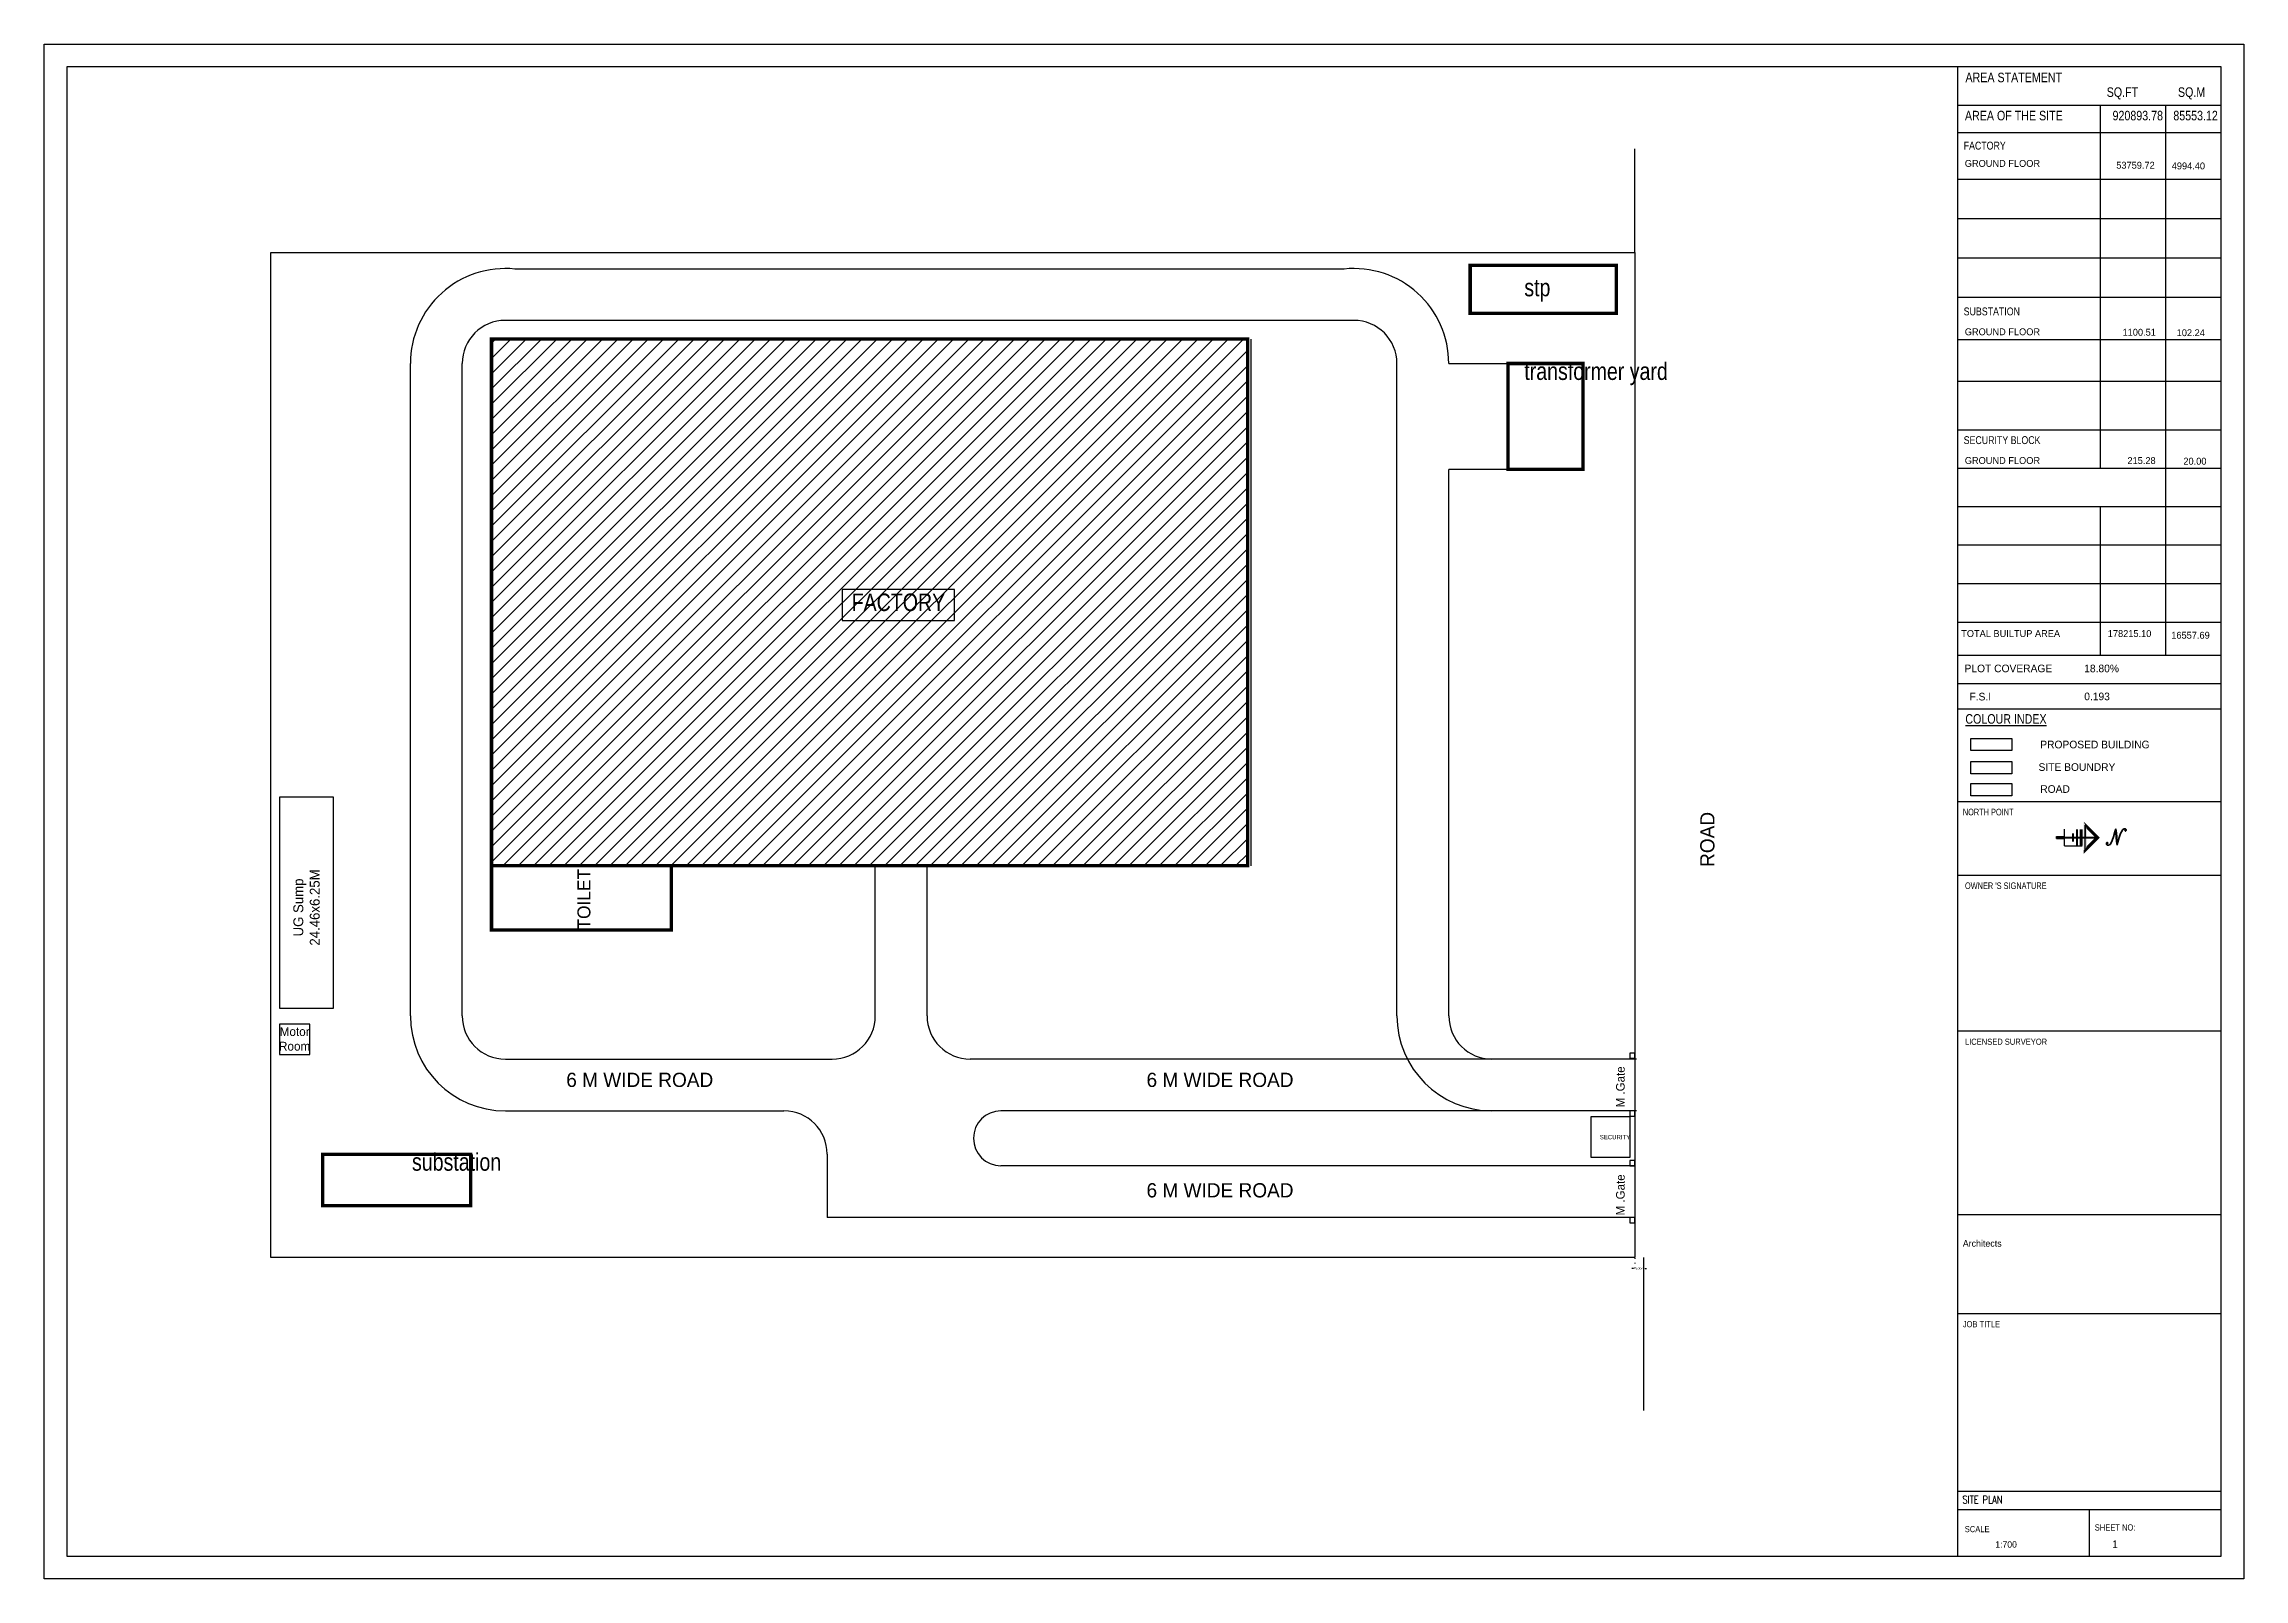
# Model space of a CAD drawing. Header units: metres. Extents: x 1422408 to 2267428, y 4130 to 80428.
# Drawn here: x 2266889.3 to 2267144.1, y 4130.2 to 4308 of the extents above; entities that cross this region are included whole.
import ezdxf
from ezdxf.enums import TextEntityAlignment as Align

# ---------------------------------------------------------------- set-up
doc = ezdxf.new("R2010")
doc.units = ezdxf.units.M
doc.header["$LTSCALE"] = 3.5
doc.header["$MEASUREMENT"] = 0
doc.linetypes.add('DOT2', pattern=[0.125, 0, -0.125])
doc.layers.get('0').update_dxf_attribs({"linetype": 'CONTINUOUS'})
doc.layers.get('DEFPOINTS').update_dxf_attribs({"linetype": 'CONTINUOUS'})
for name, color, linetype in [('DIM1', 5, 'CONTINUOUS'), ('ED', 30, 'CONTINUOUS'), ('exis-lay', 2, 'CONTINUOUS'), ('HAT', 15, 'CONTINUOUS'), ('HATCH', 15, 'CONTINUOUS'), ('LVLS', 7, 'CONTINUOUS'), ('PLINTH', 251, 'CONTINUOUS'), ('ROAD', 83, 'CONTINUOUS'), ('SURRENDER_ROAD_WIDTH', 2, 'CONTINUOUS'), ('TEXT', 4, 'CONTINUOUS'), ('TEXT1', 7, 'CONTINUOUS'), ('TITLE', 7, 'CONTINUOUS'), ('WAL', 1, 'CONTINUOUS'), ('WALL', 125, 'CONTINUOUS')]:
    doc.layers.add(name, color=color, linetype=linetype)
doc.styles.add('A', font='arial.ttf', dxfattribs={"width": 0.9, "height": 7.5})
doc.styles.add('ID', font='GOTHIC.TTF', dxfattribs={"width": 0.85})
doc.styles.add('J2', font='swissel.ttf', dxfattribs={"height": 4.75})
doc.styles.add('SCRIPTC', font='scriptc_.ttf', dxfattribs={"height": 48})
doc.styles.add('TITLE1', font='romanc__.ttf', dxfattribs={"width": 0.75, "height": 0.2})
doc.styles.add('USA TEXT', font='GOTHIC.TTF')
doc.dimstyles.get("Standard").update_dxf_attribs({"dimtxt": 0.18, "dimasz": 0.18, "dimexe": 0.18, "dimexo": 0.0625, "dimgap": 0.09, "dimtad": 0, "dimtih": 1, "dimtoh": 1, "dimdec": 4, "dimzin": 0, "dimdsep": 46, "dimtxsty": 'Standard', "dimcen": 0.09, "dimadec": 0, "dimazin": 0, "dimtfac": 1, "dimtdec": 4, "dimtofl": 0, "dimtmove": 0, "dimatfit": 3, "dimfxl": 1, "dimtolj": 1, "dimtzin": 0, "dimarcsym": 0})

msp = doc.modelspace()

# ---------------------------------------------------------------- texts
at = {"style": 'SCRIPTC'}
msp.add_text('N', height=1.90841, dxfattribs=at).set_placement((2267129.29948, 4215.17262), align=Align.CENTER)
at = {"insert": (2266919.72668, 4207.97476), "char_height": 1.143, "attachment_point": 5, "rotation": 90}
msp.add_mtext('UG Sump\\P24.46x6.25M', dxfattribs=at)
at = {"insert": (2266918.34143, 4192.74916), "char_height": 1.016, "attachment_point": 5}
msp.add_mtext('Motor \\PRoom', dxfattribs=at)
at = {"layer": 'LVLS', "style": 'USA TEXT'}
for p in [(2267072.38852, 4184.82144), (2267072.38852, 4172.31219)]:
    msp.add_text('M .Gate', height=1, rotation=90, dxfattribs=at).set_placement(p)
at = {"layer": 'TEXT', "color": 0, "style": 'ID'}
msp.add_text('ROAD', height=1.64864, rotation=90, dxfattribs=at).set_placement((2267082.78756, 4212.67432))
at = {"layer": 'TEXT', "color": 3, "style": 'USA TEXT'}
msp.add_text('TOILET', height=1.5, rotation=90, dxfattribs=at).set_placement((2266952.59349, 4205.41881, -9999.999))
at = {"layer": 'TEXT', "color": 0, "style": 'ID'}
for p in [(2266949.79935, 4187.18818), (2267017.00785, 4187.18818), (2267017.00785, 4174.39812)]:
    msp.add_text('6 M WIDE ROAD', height=1.64864, dxfattribs=at).set_placement(p)
at = {"layer": 'TEXT1', "style": 'J2', "width": 0.96}
for s, height, p in [('GROUND FLOOR      ', 0.7962712, (2267111.77819, 4293.75021)), ('53759.72', 0.796271, (2267129.32534, 4293.53721)), ('4994.40', 0.796271, (2267135.7467, 4293.45945)), ('GROUND FLOOR      ', 0.7962712, (2267111.77819, 4274.24825)), ('1100.51', 0.796271, (2267130.05292, 4274.1964)), ('102.24', 0.796271, (2267136.32128, 4274.14169)), ('GROUND FLOOR      ', 0.7962712, (2267111.77819, 4259.34125)), ('215.28', 0.796271, (2267130.61714, 4259.33715)), ('20.00', 0.796271, (2267137.09667, 4259.26239)), ('TOTAL BUILTUP AREA', 0.7962712, (2267111.36339, 4239.30152)), ('178215.10', 0.796271, (2267128.34111, 4239.30152)), ('16557.69', 0.796271, (2267135.69706, 4239.10416)), ('PLOT COVERAGE', 0.8847457, (2267111.7526, 4235.21657)), ('18.80%%%', 0.884746, (2267125.6132, 4235.21657)), ('F.S.I', 0.884746, (2267112.31824, 4231.95258)), ('0.193', 0.884746, (2267125.6132, 4231.97772)), ('PROPOSED BUILDING', 0.8847457, (2267120.52205, 4226.40614)), ('PROPOSED BUILDING', 0.8847457, (2267120.52205, 4226.40614)), ('SITE BOUNDRY', 0.8847457, (2267120.32109, 4223.79544)), ('ROAD', 0.884746, (2267120.52205, 4221.25169))]:
    msp.add_text(s, height=height, dxfattribs=at).set_placement(p)
at = {"layer": 'TITLE', "color": 3, "style": 'A'}
for s, height, width, p in [('AREA STATEMENT', 1.1059322, 0.8, (2267111.85786, 4303.55217)), ('SQ.FT', 1.105932, 0.8, (2267128.21537, 4301.85241)), ('SQ.M', 1.105932, 0.8, (2267136.46916, 4301.85241)), ('AREA OF THE SITE', 1.1059322, 0.8, (2267111.79651, 4299.13344)), ('920893.78', 1.105932, 0.8, (2267128.89338, 4299.13344)), ('85553.12', 1.105932, 0.8, (2267135.93201, 4299.13344)), ('FACTORY', 0.912394, 0.8, (2267111.65306, 4295.75221)), ('stp', 2.027542, 0.8, (2267060.76255, 4278.75912)), ('SUBSTATION', 0.912394, 0.8, (2267111.65306, 4276.55092)), ('transformer yard', 2.0275423, 0.8, (2267060.76255, 4269.06976)), ('SECURITY BLOCK', 0.9123941, 0.8, (2267111.65306, 4261.64392)), ('FACTORY', 2.027542, 0.8, (2266982.8569, 4242.30639)), ('%%UCOLOUR INDEX', 1.1059322, 0.8, (2267111.84539, 4229.25958)), ('NORTH POINT', 0.7633658, 0.8, (2267111.54987, 4218.64599)), ("OWNER 'S SIGNATURE", 0.7633658, 0.8, (2267111.8002, 4210.11213)), ('LICENSED SURVEYOR', 0.7156555, 0.8, (2267111.8002, 4192.07008)), ('SECURITY', 0.5, 0.8, (2267069.50398, 4181.12986)), ('substation', 2.027542, 0.8, (2266931.93484, 4177.48855)), ('Architects', 0.763366, 0.96, (2267111.54987, 4168.68705)), ('JOB TITLE', 0.715655, 0.8, (2267111.54987, 4159.36142)), ('SCALE', 0.715655, 0.8, (2267111.78146, 4135.6277)), ('SHEET NO:', 0.715655, 0.8, (2267126.83391, 4135.81749))]:
    msp.add_text(s, height=height, dxfattribs=dict(at, width=width)).set_placement(p)
at = {"layer": 'TITLE', "color": 5, "style": 'TITLE1', "width": 0.75}
msp.add_text('SITE PLAN', height=0.916039, dxfattribs=at).set_placement((2267111.52167, 4138.93227))
at = {"layer": 'TITLE', "color": 2, "style": 'A', "width": 0.96}
for s, height, p in [('1:700', 0.745474, (2267115.31234, 4133.83376)), ('1', 0.89457, (2267128.85286, 4133.78054))]:
    msp.add_text(s, height=height, dxfattribs=at).set_placement(p)

# ---------------------------------------------------------------- blocks, each defined once
blk = doc.blocks.new('*D359')
at = {"layer": 'DEFPOINTS', "color": 0, "transparency": 16777216}
for p in [(2267073.57, 4167.43), (2267074.57, 4167.43), (2267074.57, 4166.17)]:
    blk.add_point(p, dxfattribs=at)
at = {"layer": 'SURRENDER_ROAD_WIDTH', "color": 0, "lineweight": -2, "transparency": 16777216}
for p, q in [((2267073.39, 4166.17), (2267073.21, 4166.17)), ((2267074.75, 4166.17), (2267074.93, 4166.17))]:
    blk.add_line(p, q, dxfattribs=at)
at = {"layer": 'SURRENDER_ROAD_WIDTH', "color": 0, "linetype": 'DOT2', "lineweight": -2, "transparency": 16777216}
for p, q in [((2267073.57, 4167.37), (2267073.57, 4165.99)), ((2267074.57, 4167.37), (2267074.57, 4165.99))]:
    blk.add_line(p, q, dxfattribs=at)
at = {"layer": 'SURRENDER_ROAD_WIDTH', "color": 0, "transparency": 16777216}
for points in [[(2267073.39, 4166.2), (2267073.39, 4166.14), (2267073.57, 4166.17)], [(2267074.75, 4166.2), (2267074.75, 4166.14), (2267074.57, 4166.17)]]:
    blk.add_solid(points, dxfattribs=at)
at = {"layer": 'SURRENDER_ROAD_WIDTH', "color": 0, "transparency": 16777216, "insert": (2267074.07, 4166.17), "char_height": 0.18, "attachment_point": 5}
blk.add_mtext('\\A1;1.0000', dxfattribs=at)

# ---------------------------------------------------------------- dimensions: what is measured, and where the dimension line sits
at = {"layer": 'SURRENDER_ROAD_WIDTH'}
dim = msp.add_linear_dim(base=(2267074.57154, 4166.17038), p1=(2267073.57154, 4167.43103), p2=(2267074.57154, 4167.43103), dimstyle='Standard', override={"dimfxl": 0}, dxfattribs=at)
dim.commit()
dim.dimension.update_dxf_attribs({"geometry": '*D359', "text_midpoint": (2267074.07154, 4166.17038)})

# ---------------------------------------------------------------- hatches: boundary and pattern name
at = {"layer": 'HAT'}
h = msp.add_hatch(dxfattribs=at)
h.set_pattern_fill('ANSI31', color=256, scale=10)
h.set_pattern_definition([(45, (2261844.8244, -1005.0673), (-0.88388348, 0.88388348), [])])
h.paths.add_polyline_path([(2266941.14183, 4273.8119), (2267028.72997, 4273.8119), (2267028.72997, 4212.8219), (2266941.14183, 4212.8219)])

# ---------------------------------------------------------------- linework, layer by layer
for p, q in [((2267125.73238, 4217.50601), (2267125.73238, 4216.0747)), ((2267125.73238, 4217.50601), (2267127.16369, 4216.0747)), ((2267125.73238, 4214.64338), (2267125.73238, 4217.50601)), ((2267125.73238, 4216.0747), (2267122.39266, 4216.0747)), ((2267127.16369, 4216.0747), (2267125.73238, 4214.64338))]:
    msp.add_line(p, q)
at = {"color": 1}
for p, q in [((2267122.39266, 4215.95542), (2267122.39266, 4216.19397)), ((2267122.39266, 4216.19397), (2267123.34687, 4216.19397)), ((2267122.39266, 4215.95542), (2267123.34687, 4215.95542)), ((2267123.34687, 4215.12049), (2267123.34687, 4217.0289)), ((2267123.34687, 4215.12049), (2267125.39116, 4215.12049))]:
    msp.add_line(p, q, dxfattribs=at)
for points in [[(2266981.73738, 4241.22888), (2266994.78484, 4241.22888), (2266994.78484, 4244.79717), (2266981.73738, 4244.79717)], [(2266916.58883, 4196.29625), (2266922.83723, 4196.29625), (2266922.83723, 4220.75645), (2266916.58883, 4220.75645)]]:
    msp.add_lwpolyline(points, close=True)
at = {"const_width": 0.23855}
msp.add_lwpolyline([(2267123.34687, 4216.0747), (2267127.16087, 4216.0747)], dxfattribs=at)
at = {"color": 5}
msp.add_lwpolyline([(2266920.09403, 4190.94656), (2266920.09403, 4194.45176), (2266916.58883, 4194.45176), (2266916.58883, 4190.94656)], close=True, dxfattribs=at)
at = {"elevation": 0}
msp.add_lwpolyline([(2267068.51154, 4183.76342), (2267072.97154, 4183.76342), (2267072.97154, 4179.03842), (2267068.51154, 4179.03842)], close=True, dxfattribs=at)
for points in [[(2267125.55347, 4217.93794), (2267125.9113, 4217.07407), (2267127.41672, 4216.0747), (2267126.91067, 4216.0747)], [(2267125.55347, 4214.64338), (2267125.9113, 4214.64338), (2267125.55347, 4217.93794), (2267125.9113, 4217.07407)], [(2267124.1818, 4216.5518), (2267124.42035, 4216.5518), (2267124.1818, 4216.5518), (2267124.42035, 4216.5518)], [(2267124.1818, 4215.59759), (2267124.42035, 4215.59759), (2267124.1818, 4216.5518), (2267124.42035, 4216.5518)], [(2267124.6589, 4215.12049), (2267124.89745, 4215.12049), (2267124.6589, 4217.0289), (2267124.89745, 4217.0289)], [(2267124.6589, 4217.0289), (2267124.89745, 4217.0289), (2267124.6589, 4217.0289), (2267124.89745, 4217.0289)], [(2267125.07637, 4215.12049), (2267125.43419, 4215.12049), (2267125.07637, 4217.0289), (2267125.43419, 4217.0289)], [(2267125.07637, 4217.0289), (2267125.43419, 4217.0289), (2267125.07637, 4217.0289), (2267125.43419, 4217.0289)], [(2267127.41672, 4216.0747), (2267126.91067, 4216.0747), (2267125.55347, 4214.21145), (2267125.9113, 4215.07532)], [(2267125.55347, 4214.21145), (2267125.9113, 4215.07532), (2267125.55347, 4214.64338), (2267125.9113, 4214.64338)]]:
    msp.add_trace(points)
at = {"color": 1}
msp.add_trace([(2267123.34687, 4217.0289), (2267125.25528, 4217.0289), (2267123.34687, 4217.0289), (2267125.25528, 4217.0289)], dxfattribs=at)
at = {"layer": 'DIM1'}
for points in [[(2267112.47479, 4227.54253), (2267117.231, 4227.54253), (2267117.231, 4226.13677), (2267112.47479, 4226.13677)], [(2267112.47479, 4224.86489), (2267117.231, 4224.86489), (2267117.231, 4223.45913), (2267112.47479, 4223.45913)], [(2267112.47479, 4222.32114), (2267117.231, 4222.32114), (2267117.231, 4220.91538), (2267112.47479, 4220.91538)]]:
    msp.add_lwpolyline(points, close=True, dxfattribs=at)
at = {"layer": 'ED'}
for p, q in [((2267073.57154, 4283.8119), (2267073.57154, 4295.84448)), ((2267074.57154, 4167.43103), (2267074.57154, 4149.71159))]:
    msp.add_line(p, q, dxfattribs=at)
at = {"layer": 'exis-lay'}
msp.add_lwpolyline([(2266889.31131, 4307.97701), (2267144.11808, 4307.97701), (2267144.11808, 4130.20484), (2266889.31131, 4130.20484)], close=True, dxfattribs=at)
at = {"layer": 'HATCH'}
msp.add_lwpolyline([(2266915.58883, 4283.8119), (2267073.57154, 4283.8119), (2267073.57154, 4167.43103), (2266915.58883, 4167.43103)], close=True, dxfattribs=at)
at = {"layer": 'HATCH', "elevation": 0.00085}
for points in [[(2267072.97154, 4190.51885), (2267073.57154, 4190.51885), (2267073.57154, 4191.11885), (2267072.97154, 4191.11885)], [(2267072.97154, 4183.81879), (2267073.57154, 4183.81879), (2267073.57154, 4184.41879), (2267072.97154, 4184.41879)], [(2267072.97154, 4178.066), (2267073.57154, 4178.066), (2267073.57154, 4178.666), (2267072.97154, 4178.666)], [(2267072.97154, 4171.466), (2267073.57154, 4171.466), (2267073.57154, 4172.066), (2267072.97154, 4172.066)]]:
    msp.add_lwpolyline(points, close=True, dxfattribs=at)
at = {"layer": 'PLINTH', "ltscale": 2}
msp.add_line((2267029.10497, 4273.8119), (2267029.10497, 4212.80419), dxfattribs=at)
at = {"layer": 'ROAD'}
for p, q in [((2267039.90442, 4281.91585), (2266943.86246, 4281.91585)), ((2267041.0169, 4275.97225), (2266942.74997, 4275.97225)), ((2266931.74997, 4195.41872), (2266931.74997, 4270.97213)), ((2266937.74997, 4195.41879), (2266937.74997, 4270.97225)), ((2267046.0169, 4195.41879), (2267046.0169, 4270.97225)), ((2267052.0169, 4270.97225), (2267058.85765, 4270.97225)), ((2267052.0169, 4195.41879), (2267052.0169, 4258.70286)), ((2267058.85765, 4258.70286), (2267052.0169, 4258.70286)), ((2266985.59204, 4195.41879), (2266985.59204, 4212.8219)), ((2266991.59204, 4195.41879), (2266991.59204, 4212.8219)), ((2266942.74997, 4190.41879), (2266980.59204, 4190.41879)), ((2267073.7618, 4190.41879), (2266996.59204, 4190.41879)), ((2266942.74997, 4184.41879), (2266975.01694, 4184.41879)), ((2267073.7618, 4184.41879), (2267000.13757, 4184.41879)), ((2266980.01694, 4179.41879), (2266980.01694, 4172.066)), ((2267073.57154, 4178.066), (2267000.13757, 4178.066)), ((2267073.57154, 4172.066), (2266980.01694, 4172.066))]:
    msp.add_line(p, q, dxfattribs=at)
for centre, radius, start, end in [((2266942.74997, 4270.97225, -0.00003), 11, 84.1954765, 180.0006064), ((2267041.0169, 4270.97225, 0), 11, 0, 95.8045235), ((2266942.74997, 4270.97225, -0.00003), 5, 90, 180), ((2267041.0169, 4270.97225, 0), 5, 0, 90), ((2266942.74997, 4195.41879, -0.00015), 11, 180, 270), ((2266942.74997, 4195.41879, -0.00015), 5, 180, 270), ((2266980.59204, 4195.41879), 5, 270, 0), ((2266996.59204, 4195.41879), 5, 180, 270), ((2267057.0169, 4195.41879), 11, 180, 270), ((2267057.0169, 4195.41879), 5, 180, 270), ((2266975.01694, 4179.41879), 5, 0, 90), ((2267000.13757, 4181.2424, -0.00039), 3.1764, 90, 270)]:
    msp.add_arc(centre, radius, start, end, dxfattribs=at)
at = {"layer": 'TITLE', "color": 6}
msp.add_line((2267110.94984, 4305.3434), (2267110.94984, 4132.83845), dxfattribs=at)
at = {"layer": 'TITLE', "color": 1}
for p, q in [((2267110.94984, 4237.21111), (2267141.48447, 4237.21111)), ((2267110.94984, 4233.91707), (2267141.48447, 4233.91707)), ((2267110.94984, 4230.99426), (2267141.48447, 4230.99426)), ((2267110.94984, 4230.99426), (2267141.48447, 4230.99426)), ((2267110.94984, 4220.23553), (2267141.48447, 4220.23553)), ((2267110.94984, 4211.71884), (2267141.48447, 4211.71884)), ((2267110.94984, 4193.67679), (2267141.48447, 4193.67679)), ((2267110.94984, 4172.40152), (2267141.48447, 4172.40152)), ((2267110.94984, 4160.95103), (2267141.48447, 4160.95103))]:
    msp.add_line(p, q, dxfattribs=at)
at = {"layer": 'TITLE', "color": 9}
for p, q in [((2267110.94984, 4140.37723), (2267141.48447, 4140.37723)), ((2267110.94984, 4138.23842), (2267141.48447, 4138.23842)), ((2267126.21715, 4132.83845), (2267126.21715, 4138.23842))]:
    msp.add_line(p, q, dxfattribs=at)
at = {"layer": 'WAL', "linetype": 'Continuous', "ltscale": 0.25}
for p, q in [((2267141.48447, 4300.87335), (2267110.94984, 4300.87335)), ((2267127.46571, 4300.87335), (2267127.46571, 4258.81574)), ((2267135.01594, 4300.87335), (2267135.01594, 4237.21111)), ((2267141.48447, 4297.6732), (2267110.94984, 4297.6732)), ((2267141.48447, 4292.27718), (2267110.94984, 4292.27718)), ((2267141.48447, 4287.72801), (2267110.94984, 4287.72801)), ((2267141.48447, 4283.17885), (2267110.94984, 4283.17885)), ((2267141.48447, 4278.62969), (2267110.94984, 4278.62969)), ((2267141.48447, 4273.72229), (2267110.94984, 4273.72229)), ((2267141.48447, 4268.88035), (2267110.94984, 4268.88035)), ((2267141.48447, 4263.26256), (2267110.94984, 4263.26256)), ((2267141.48447, 4258.81574), (2267110.94984, 4258.81574)), ((2267141.48447, 4254.36892), (2267110.94984, 4254.36892)), ((2267127.46571, 4254.36892), (2267127.46571, 4237.21111)), ((2267141.48447, 4249.9221), (2267110.94984, 4249.9221)), ((2267141.48447, 4245.47528), (2267110.94984, 4245.47528)), ((2267110.94984, 4241.02846), (2267141.48447, 4241.02846))]:
    msp.add_line(p, q, dxfattribs=at)
msp.add_lwpolyline([(2266891.94492, 4305.3434), (2266891.94492, 4132.83845), (2267141.48447, 4132.83845), (2267141.48447, 4305.3434)], close=True, dxfattribs=at)
at = {"layer": 'WALL', "color": 2, "const_width": 0.39245}
for points in [[(2267054.4899, 4276.7785), (2267071.43542, 4276.7785), (2267071.43542, 4282.33234), (2267054.4899, 4282.33234)], [(2266941.14183, 4273.8119), (2267028.72997, 4273.8119), (2267028.72997, 4212.8219), (2266941.14183, 4212.8219)], [(2267058.85765, 4258.70286), (2267067.57154, 4258.70286), (2267067.57154, 4270.97225), (2267058.85765, 4270.97225)], [(2266961.97183, 4205.3619), (2266961.97183, 4212.8219), (2266941.14183, 4212.8219), (2266941.14183, 4205.3619)], [(2266921.58883, 4173.43103), (2266938.74383, 4173.43103), (2266938.74383, 4179.39103), (2266921.58883, 4179.39103)]]:
    msp.add_lwpolyline(points, close=True, dxfattribs=at)

msp.set_redraw_order([(e.dxf.handle, doc.entitydb.next_handle()) for e in msp.query("TEXT MTEXT ATTDEF DIMENSION ARC_DIMENSION")])  # texts and dimensions are drawn at this point

doc.saveas('drawing.dxf')
